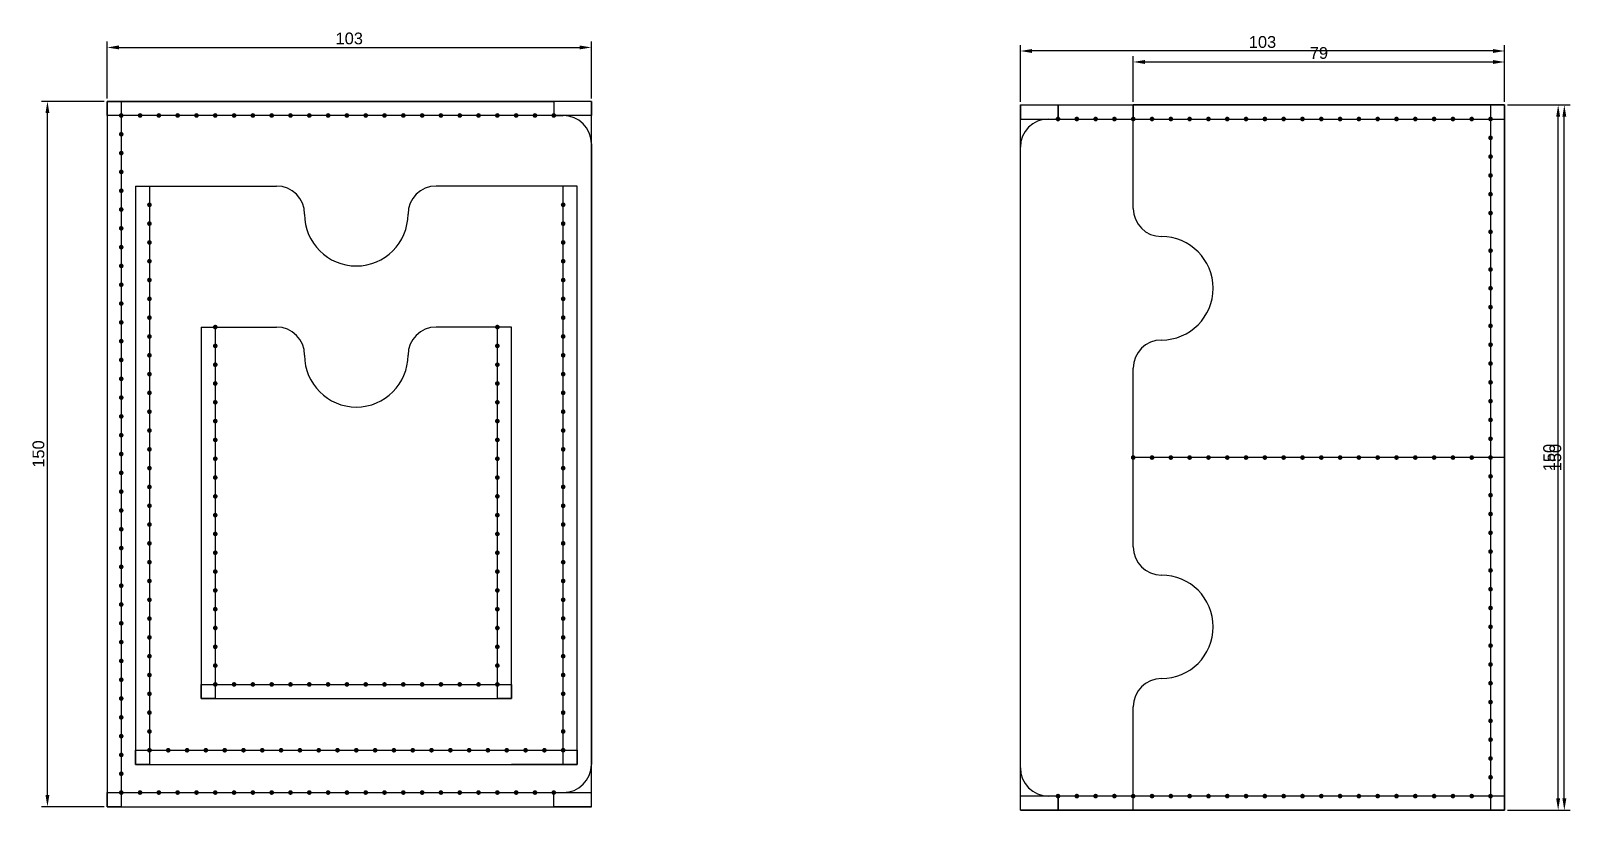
# Model space of a CAD drawing. Header units: millimetres. Extents: x 1335 to 6986, y 304 to 1543.
# Drawn here: x 1366.5 to 1693.9, y 531.6 to 697.3 of the extents above; entities that cross this region are included whole.
import ezdxf

# ---------------------------------------------------------------- set-up
doc = ezdxf.new("R2010")
doc.units = ezdxf.units.MM
doc.styles.get("Standard").update_dxf_attribs({"font": 'arial.ttf'})
doc.dimstyles.new('ISO-25', dxfattribs={"dimtxt": 2.5, "dimasz": 2.5, "dimexe": 1.25, "dimexo": 0.625, "dimtad": 1, "dimtxsty": 'Standard', "dimcen": 2.5, "dimadec": 0, "dimazin": 0, "dimtfac": 1, "dimtmove": 0, "dimatfit": 3, "dimfxl": 1, "dimarcsym": 0})

msp = doc.modelspace()

# ---------------------------------------------------------------- blocks, each defined once
blk = doc.blocks.new('*D36')
at = {"color": 0, "lineweight": -2, "transparency": 16777216}
for p, q in [((1382.12, 682.3), (1368.79, 682.3)), ((1370.04, 534.8), (1370.04, 679.8)), ((1382.12, 532.3), (1368.79, 532.3))]:
    blk.add_line(p, q, dxfattribs=at)
at = {"color": 0, "transparency": 16777216}
for points in [[(1369.63, 679.8), (1370.46, 679.8), (1370.04, 682.3)], [(1369.63, 534.8), (1370.46, 534.8), (1370.04, 532.3)]]:
    blk.add_solid(points, dxfattribs=at)
at = {"layer": 'Defpoints', "color": 0, "transparency": 16777216}
for p in [(1370.04, 682.3), (1382.74, 682.3), (1382.74, 532.3)]:
    blk.add_point(p, dxfattribs=at)
at = {"color": 0, "transparency": 16777216, "insert": (1368.14, 607.3), "char_height": 2.5, "attachment_point": 5, "rotation": 90}
blk.add_mtext('150', dxfattribs=at)
blk = doc.blocks.new('*D37')
at = {"color": 0, "lineweight": -2, "transparency": 16777216}
for p, q in [((1382.74, 682.93), (1382.74, 695.02)), ((1485.74, 682.93), (1485.74, 695.02)), ((1385.24, 693.77), (1483.24, 693.77))]:
    blk.add_line(p, q, dxfattribs=at)
at = {"color": 0, "transparency": 16777216}
for points in [[(1385.24, 694.19), (1385.24, 693.36), (1382.74, 693.77)], [(1483.24, 694.19), (1483.24, 693.36), (1485.74, 693.77)]]:
    blk.add_solid(points, dxfattribs=at)
at = {"layer": 'Defpoints', "color": 0, "transparency": 16777216}
for p in [(1485.74, 693.77), (1382.74, 682.3), (1485.74, 682.3)]:
    blk.add_point(p, dxfattribs=at)
at = {"color": 0, "transparency": 16777216, "insert": (1434.24, 695.67), "char_height": 2.5, "attachment_point": 5}
blk.add_mtext('103', dxfattribs=at)
blk = doc.blocks.new('*D38')
at = {"color": 0, "lineweight": -2, "transparency": 16777216}
for p, q in [((1680.62, 681.55), (1693.94, 681.55)), ((1692.69, 534.05), (1692.69, 679.05)), ((1680.62, 531.55), (1693.94, 531.55))]:
    blk.add_line(p, q, dxfattribs=at)
at = {"color": 0, "transparency": 16777216}
for points in [[(1692.28, 679.05), (1693.11, 679.05), (1692.69, 681.55)], [(1692.28, 534.05), (1693.11, 534.05), (1692.69, 531.55)]]:
    blk.add_solid(points, dxfattribs=at)
at = {"layer": 'Defpoints', "color": 0, "transparency": 16777216}
for p in [(1679.99, 681.55), (1692.69, 681.55), (1679.99, 531.55)]:
    blk.add_point(p, dxfattribs=at)
at = {"color": 0, "transparency": 16777216, "insert": (1690.79, 606.55), "char_height": 2.5, "attachment_point": 5, "rotation": 90}
blk.add_mtext('150', dxfattribs=at)
blk = doc.blocks.new('*D39')
at = {"color": 0, "lineweight": -2, "transparency": 16777216}
for p, q in [((1576.99, 682.18), (1576.99, 694.27)), ((1679.99, 682.18), (1679.99, 694.27)), ((1677.49, 693.02), (1579.49, 693.02))]:
    blk.add_line(p, q, dxfattribs=at)
at = {"color": 0, "transparency": 16777216}
for points in [[(1579.49, 693.44), (1579.49, 692.6), (1576.99, 693.02)], [(1677.49, 693.44), (1677.49, 692.6), (1679.99, 693.02)]]:
    blk.add_solid(points, dxfattribs=at)
at = {"layer": 'Defpoints', "color": 0, "transparency": 16777216}
for p in [(1576.99, 693.02), (1576.99, 681.55), (1679.99, 681.55)]:
    blk.add_point(p, dxfattribs=at)
at = {"color": 0, "transparency": 16777216, "insert": (1628.49, 694.92), "char_height": 2.5, "attachment_point": 5}
blk.add_mtext('103', dxfattribs=at)
blk = doc.blocks.new('*D34')
at = {"color": 0, "lineweight": -2, "transparency": 16777216}
for p, q in [((1600.99, 682.18), (1600.99, 691.93)), ((1679.99, 682.18), (1679.99, 691.93)), ((1603.49, 690.68), (1677.49, 690.68))]:
    blk.add_line(p, q, dxfattribs=at)
at = {"color": 0, "transparency": 16777216}
for points in [[(1603.49, 691.1), (1603.49, 690.26), (1600.99, 690.68)], [(1677.49, 691.1), (1677.49, 690.26), (1679.99, 690.68)]]:
    blk.add_solid(points, dxfattribs=at)
at = {"layer": 'Defpoints', "color": 0, "transparency": 16777216}
for p in [(1679.99, 690.68), (1600.99, 681.55), (1679.99, 681.55)]:
    blk.add_point(p, dxfattribs=at)
at = {"color": 0, "transparency": 16777216, "insert": (1640.49, 692.58), "char_height": 2.5, "attachment_point": 5}
blk.add_mtext('79', dxfattribs=at)
blk = doc.blocks.new('*D35')
at = {"color": 0, "lineweight": -2, "transparency": 16777216}
for p, q in [((1680.62, 681.55), (1692.63, 681.55)), ((1691.38, 534.05), (1691.38, 679.05)), ((1680.62, 531.55), (1692.63, 531.55))]:
    blk.add_line(p, q, dxfattribs=at)
at = {"color": 0, "transparency": 16777216}
for points in [[(1690.96, 679.05), (1691.79, 679.05), (1691.38, 681.55)], [(1690.96, 534.05), (1691.79, 534.05), (1691.38, 531.55)]]:
    blk.add_solid(points, dxfattribs=at)
at = {"layer": 'Defpoints', "color": 0, "transparency": 16777216}
for p in [(1679.99, 681.55), (1691.38, 681.55), (1679.99, 531.55)]:
    blk.add_point(p, dxfattribs=at)
at = {"color": 0, "transparency": 16777216, "insert": (1689.47, 606.55), "char_height": 2.5, "attachment_point": 5, "rotation": 90}
blk.add_mtext('150', dxfattribs=at)

# ---------------------------------------------------------------- dimensions: what is measured, and where the dimension line sits
at = {"color": 3}
for base, p1, p2, picture, middle in [((1485.741, 693.772), (1382.741, 682.303), (1485.741, 682.303), '*D37', (1434.241, 695.674)), ((1679.994, 690.68), (1600.994, 681.552), (1679.994, 681.552), '*D34', (1640.494, 692.582))]:
    dim = msp.add_linear_dim(base=base, p1=p1, p2=p2, dimstyle='ISO-25', dxfattribs=at)
    dim.commit()
    dim.dimension.update_dxf_attribs({"geometry": picture, "text_midpoint": middle})
for base, p1, p2, angle, picture, middle in [((1576.994, 693.02), (1679.994, 681.552), (1576.994, 681.552), 180, '*D39', (1628.494, 694.923)), ((1370.043, 682.303), (1382.741, 532.303), (1382.741, 682.303), 90, '*D36', (1368.141, 607.303)), ((1692.692, 681.552), (1679.994, 531.552), (1679.994, 681.552), 90, '*D38', (1690.79, 606.552)), ((1691.375, 681.552), (1679.994, 531.552), (1679.994, 681.552), 90, '*D35', (1689.474, 606.552))]:
    dim = msp.add_linear_dim(base=base, p1=p1, p2=p2, angle=angle, dimstyle='ISO-25', dxfattribs=at)
    dim.commit()
    dim.dimension.update_dxf_attribs({"geometry": picture, "text_midpoint": middle})

# ---------------------------------------------------------------- hatches: boundary and pattern name
h = msp.add_hatch(color=256)
h.dxf.hatch_style = 1
h.paths.add_polyline_path([(1386.241, 679.303, 1), (1385.241, 679.303, 1)])
h = msp.add_hatch(color=256)
h.dxf.hatch_style = 1
h.paths.add_polyline_path([(1390.241, 679.303, 1), (1389.241, 679.303, 1)])
h = msp.add_hatch(color=256)
h.dxf.hatch_style = 1
h.paths.add_polyline_path([(1394.241, 679.303, 1), (1393.241, 679.303, 1)])
h = msp.add_hatch(color=256)
h.dxf.hatch_style = 1
h.paths.add_polyline_path([(1398.241, 679.303, 1), (1397.241, 679.303, 1)])
h = msp.add_hatch(color=256)
h.dxf.hatch_style = 1
h.paths.add_polyline_path([(1402.241, 679.303, 1), (1401.241, 679.303, 1)])
h = msp.add_hatch(color=256)
h.dxf.hatch_style = 1
h.paths.add_polyline_path([(1406.241, 679.303, 1), (1405.241, 679.303, 1)])
h = msp.add_hatch(color=256)
h.dxf.hatch_style = 1
h.paths.add_polyline_path([(1410.241, 679.303, 1), (1409.241, 679.303, 1)])
h = msp.add_hatch(color=256)
h.dxf.hatch_style = 1
h.paths.add_polyline_path([(1414.241, 679.303, 1), (1413.241, 679.303, 1)])
h = msp.add_hatch(color=256)
h.dxf.hatch_style = 1
h.paths.add_polyline_path([(1418.241, 679.303, 1), (1417.241, 679.303, 1)])
h = msp.add_hatch(color=256)
h.dxf.hatch_style = 1
h.paths.add_polyline_path([(1422.241, 679.303, 1), (1421.241, 679.303, 1)])
h = msp.add_hatch(color=256)
h.dxf.hatch_style = 1
h.paths.add_polyline_path([(1426.241, 679.303, 1), (1425.241, 679.303, 1)])
h = msp.add_hatch(color=256)
h.dxf.hatch_style = 1
h.paths.add_polyline_path([(1430.241, 679.303, 1), (1429.241, 679.303, 1)])
h = msp.add_hatch(color=256)
h.dxf.hatch_style = 1
h.paths.add_polyline_path([(1434.241, 679.303, 1), (1433.241, 679.303, 1)])
h = msp.add_hatch(color=256)
h.dxf.hatch_style = 1
h.paths.add_polyline_path([(1438.241, 679.303, 1), (1437.241, 679.303, 1)])
h = msp.add_hatch(color=256)
h.dxf.hatch_style = 1
h.paths.add_polyline_path([(1442.241, 679.303, 1), (1441.241, 679.303, 1)])
h = msp.add_hatch(color=256)
h.dxf.hatch_style = 1
h.paths.add_polyline_path([(1446.241, 679.303, 1), (1445.241, 679.303, 1)])
h = msp.add_hatch(color=256)
h.dxf.hatch_style = 1
h.paths.add_polyline_path([(1450.241, 679.303, 1), (1449.241, 679.303, 1)])
h = msp.add_hatch(color=256)
h.dxf.hatch_style = 1
h.paths.add_polyline_path([(1454.241, 679.303, 1), (1453.241, 679.303, 1)])
h = msp.add_hatch(color=256)
h.dxf.hatch_style = 1
h.paths.add_polyline_path([(1458.241, 679.303, 1), (1457.241, 679.303, 1)])
h = msp.add_hatch(color=256)
h.dxf.hatch_style = 1
h.paths.add_polyline_path([(1462.241, 679.303, 1), (1461.241, 679.303, 1)])
h = msp.add_hatch(color=256)
h.dxf.hatch_style = 1
h.paths.add_polyline_path([(1466.241, 679.303, 1), (1465.241, 679.303, 1)])
h = msp.add_hatch(color=256)
h.dxf.hatch_style = 1
h.paths.add_polyline_path([(1470.241, 679.303, 1), (1469.241, 679.303, 1)])
h = msp.add_hatch(color=256)
h.dxf.hatch_style = 1
h.paths.add_polyline_path([(1474.241, 679.303, 1), (1473.241, 679.303, 1)])
h = msp.add_hatch(color=256)
h.dxf.hatch_style = 1
h.paths.add_polyline_path([(1478.241, 679.303, 1), (1477.241, 679.303, 1)])
h = msp.add_hatch(color=256)
h.dxf.hatch_style = 1
h.paths.add_polyline_path([(1584.494, 678.552, -1), (1585.494, 678.552, -1)])
h = msp.add_hatch(color=256)
h.dxf.hatch_style = 1
h.paths.add_polyline_path([(1588.494, 678.552, -1), (1589.494, 678.552, -1)])
h = msp.add_hatch(color=256)
h.dxf.hatch_style = 1
h.paths.add_polyline_path([(1592.494, 678.552, -1), (1593.494, 678.552, -1)])
h = msp.add_hatch(color=256)
h.dxf.hatch_style = 1
h.paths.add_polyline_path([(1596.494, 678.552, -1), (1597.494, 678.552, -1)])
h = msp.add_hatch(color=256)
h.dxf.hatch_style = 1
h.paths.add_polyline_path([(1600.494, 678.552, -1), (1601.494, 678.552, -1)])
h = msp.add_hatch(color=256)
h.dxf.hatch_style = 1
h.paths.add_polyline_path([(1601.494, 678.552, 1), (1600.494, 678.552, 1)])
h = msp.add_hatch(color=256)
h.dxf.hatch_style = 1
h.paths.add_polyline_path([(1604.494, 678.552, -1), (1605.494, 678.552, -1)])
h = msp.add_hatch(color=256)
h.dxf.hatch_style = 1
h.paths.add_polyline_path([(1605.494, 678.552, 1), (1604.494, 678.552, 1)])
h = msp.add_hatch(color=256)
h.dxf.hatch_style = 1
h.paths.add_polyline_path([(1608.494, 678.552, -1), (1609.494, 678.552, -1)])
h = msp.add_hatch(color=256)
h.dxf.hatch_style = 1
h.paths.add_polyline_path([(1609.494, 678.552, 1), (1608.494, 678.552, 1)])
h = msp.add_hatch(color=256)
h.dxf.hatch_style = 1
h.paths.add_polyline_path([(1612.494, 678.552, -1), (1613.494, 678.552, -1)])
h = msp.add_hatch(color=256)
h.dxf.hatch_style = 1
h.paths.add_polyline_path([(1613.494, 678.552, 1), (1612.494, 678.552, 1)])
h = msp.add_hatch(color=256)
h.dxf.hatch_style = 1
h.paths.add_polyline_path([(1616.494, 678.552, -1), (1617.494, 678.552, -1)])
h = msp.add_hatch(color=256)
h.dxf.hatch_style = 1
h.paths.add_polyline_path([(1617.494, 678.552, 1), (1616.494, 678.552, 1)])
h = msp.add_hatch(color=256)
h.dxf.hatch_style = 1
h.paths.add_polyline_path([(1620.494, 678.552, -1), (1621.494, 678.552, -1)])
h = msp.add_hatch(color=256)
h.dxf.hatch_style = 1
h.paths.add_polyline_path([(1621.494, 678.552, 1), (1620.494, 678.552, 1)])
h = msp.add_hatch(color=256)
h.dxf.hatch_style = 1
h.paths.add_polyline_path([(1624.494, 678.552, -1), (1625.494, 678.552, -1)])
h = msp.add_hatch(color=256)
h.dxf.hatch_style = 1
h.paths.add_polyline_path([(1625.494, 678.552, 1), (1624.494, 678.552, 1)])
h = msp.add_hatch(color=256)
h.dxf.hatch_style = 1
h.paths.add_polyline_path([(1628.494, 678.552, -1), (1629.494, 678.552, -1)])
h = msp.add_hatch(color=256)
h.dxf.hatch_style = 1
h.paths.add_polyline_path([(1629.494, 678.552, 1), (1628.494, 678.552, 1)])
h = msp.add_hatch(color=256)
h.dxf.hatch_style = 1
h.paths.add_polyline_path([(1632.494, 678.552, -1), (1633.494, 678.552, -1)])
h = msp.add_hatch(color=256)
h.dxf.hatch_style = 1
h.paths.add_polyline_path([(1633.494, 678.552, 1), (1632.494, 678.552, 1)])
h = msp.add_hatch(color=256)
h.dxf.hatch_style = 1
h.paths.add_polyline_path([(1636.494, 678.552, -1), (1637.494, 678.552, -1)])
h = msp.add_hatch(color=256)
h.dxf.hatch_style = 1
h.paths.add_polyline_path([(1637.494, 678.552, 1), (1636.494, 678.552, 1)])
h = msp.add_hatch(color=256)
h.dxf.hatch_style = 1
h.paths.add_polyline_path([(1640.494, 678.552, -1), (1641.494, 678.552, -1)])
h = msp.add_hatch(color=256)
h.dxf.hatch_style = 1
h.paths.add_polyline_path([(1641.494, 678.552, 1), (1640.494, 678.552, 1)])
h = msp.add_hatch(color=256)
h.dxf.hatch_style = 1
h.paths.add_polyline_path([(1644.494, 678.552, -1), (1645.494, 678.552, -1)])
h = msp.add_hatch(color=256)
h.dxf.hatch_style = 1
h.paths.add_polyline_path([(1645.494, 678.552, 1), (1644.494, 678.552, 1)])
h = msp.add_hatch(color=256)
h.dxf.hatch_style = 1
h.paths.add_polyline_path([(1648.494, 678.552, -1), (1649.494, 678.552, -1)])
h = msp.add_hatch(color=256)
h.dxf.hatch_style = 1
h.paths.add_polyline_path([(1649.494, 678.552, 1), (1648.494, 678.552, 1)])
h = msp.add_hatch(color=256)
h.dxf.hatch_style = 1
h.paths.add_polyline_path([(1652.494, 678.552, -1), (1653.494, 678.552, -1)])
h = msp.add_hatch(color=256)
h.dxf.hatch_style = 1
h.paths.add_polyline_path([(1653.494, 678.552, 1), (1652.494, 678.552, 1)])
h = msp.add_hatch(color=256)
h.dxf.hatch_style = 1
h.paths.add_polyline_path([(1656.494, 678.552, -1), (1657.494, 678.552, -1)])
h = msp.add_hatch(color=256)
h.dxf.hatch_style = 1
h.paths.add_polyline_path([(1657.494, 678.552, 1), (1656.494, 678.552, 1)])
h = msp.add_hatch(color=256)
h.dxf.hatch_style = 1
h.paths.add_polyline_path([(1660.494, 678.552, -1), (1661.494, 678.552, -1)])
h = msp.add_hatch(color=256)
h.dxf.hatch_style = 1
h.paths.add_polyline_path([(1661.494, 678.552, 1), (1660.494, 678.552, 1)])
h = msp.add_hatch(color=256)
h.dxf.hatch_style = 1
h.paths.add_polyline_path([(1664.494, 678.552, -1), (1665.494, 678.552, -1)])
h = msp.add_hatch(color=256)
h.dxf.hatch_style = 1
h.paths.add_polyline_path([(1665.494, 678.552, 1), (1664.494, 678.552, 1)])
h = msp.add_hatch(color=256)
h.dxf.hatch_style = 1
h.paths.add_polyline_path([(1668.494, 678.552, -1), (1669.494, 678.552, -1)])
h = msp.add_hatch(color=256)
h.dxf.hatch_style = 1
h.paths.add_polyline_path([(1669.494, 678.552, 1), (1668.494, 678.552, 1)])
h = msp.add_hatch(color=256)
h.dxf.hatch_style = 1
h.paths.add_polyline_path([(1672.494, 678.552, -1), (1673.494, 678.552, -1)])
h = msp.add_hatch(color=256)
h.dxf.hatch_style = 1
h.paths.add_polyline_path([(1673.494, 678.552, 1), (1672.494, 678.552, 1)])
h = msp.add_hatch(color=256)
h.dxf.hatch_style = 1
h.paths.add_polyline_path([(1676.494, 678.552, -1), (1677.494, 678.552, -1)])
h = msp.add_hatch(color=256)
h.dxf.hatch_style = 1
h.paths.add_polyline_path([(1677.494, 678.552, 1), (1676.494, 678.552, 1)])
h = msp.add_hatch(color=256)
h.dxf.hatch_style = 1
h.paths.add_polyline_path([(1386.241, 675.303, 1), (1385.241, 675.303, 1)])
h = msp.add_hatch(color=256)
h.dxf.hatch_style = 1
h.paths.add_polyline_path([(1676.494, 674.552, -1), (1677.494, 674.552, -1)])
h = msp.add_hatch(color=256)
h.dxf.hatch_style = 1
h.paths.add_polyline_path([(1677.494, 674.552, 1), (1676.494, 674.552, 1)])
h = msp.add_hatch(color=256)
h.dxf.hatch_style = 1
h.paths.add_polyline_path([(1386.241, 671.303, 1), (1385.241, 671.303, 1)])
h = msp.add_hatch(color=256)
h.dxf.hatch_style = 1
h.paths.add_polyline_path([(1676.494, 670.552, -1), (1677.494, 670.552, -1)])
h = msp.add_hatch(color=256)
h.dxf.hatch_style = 1
h.paths.add_polyline_path([(1677.494, 670.552, 1), (1676.494, 670.552, 1)])
h = msp.add_hatch(color=256)
h.dxf.hatch_style = 1
h.paths.add_polyline_path([(1386.241, 667.303, 1), (1385.241, 667.303, 1)])
h = msp.add_hatch(color=256)
h.dxf.hatch_style = 1
h.paths.add_polyline_path([(1676.494, 666.552, -1), (1677.494, 666.552, -1)])
h = msp.add_hatch(color=256)
h.dxf.hatch_style = 1
h.paths.add_polyline_path([(1677.494, 666.552, 1), (1676.494, 666.552, 1)])
h = msp.add_hatch(color=256)
h.dxf.hatch_style = 1
h.paths.add_polyline_path([(1386.241, 663.303, 1), (1385.241, 663.303, 1)])
h = msp.add_hatch(color=256)
h.dxf.hatch_style = 1
h.paths.add_polyline_path([(1676.494, 662.552, -1), (1677.494, 662.552, -1)])
h = msp.add_hatch(color=256)
h.dxf.hatch_style = 1
h.paths.add_polyline_path([(1677.494, 662.552, 1), (1676.494, 662.552, 1)])
h = msp.add_hatch(color=256)
h.dxf.hatch_style = 1
h.paths.add_polyline_path([(1386.241, 659.303, 1), (1385.241, 659.303, 1)])
h = msp.add_hatch(color=256)
h.dxf.hatch_style = 1
h.paths.add_polyline_path([(1392.241, 660.303, 1), (1391.241, 660.303, 1)])
h = msp.add_hatch(color=256)
h.dxf.hatch_style = 1
h.paths.add_polyline_path([(1480.241, 660.303, 1), (1479.241, 660.303, 1)])
h = msp.add_hatch(color=256)
h.dxf.hatch_style = 1
h.paths.add_polyline_path([(1676.494, 658.552, -1), (1677.494, 658.552, -1)])
h = msp.add_hatch(color=256)
h.dxf.hatch_style = 1
h.paths.add_polyline_path([(1677.494, 658.552, 1), (1676.494, 658.552, 1)])
h = msp.add_hatch(color=256)
h.dxf.hatch_style = 1
h.paths.add_polyline_path([(1386.241, 655.303, 1), (1385.241, 655.303, 1)])
h = msp.add_hatch(color=256)
h.dxf.hatch_style = 1
h.paths.add_polyline_path([(1392.241, 656.303, 1), (1391.241, 656.303, 1)])
h = msp.add_hatch(color=256)
h.dxf.hatch_style = 1
h.paths.add_polyline_path([(1480.241, 656.303, 1), (1479.241, 656.303, 1)])
h = msp.add_hatch(color=256)
h.dxf.hatch_style = 1
h.paths.add_polyline_path([(1676.494, 654.552, -1), (1677.494, 654.552, -1)])
h = msp.add_hatch(color=256)
h.dxf.hatch_style = 1
h.paths.add_polyline_path([(1677.494, 654.552, 1), (1676.494, 654.552, 1)])
h = msp.add_hatch(color=256)
h.dxf.hatch_style = 1
h.paths.add_polyline_path([(1386.241, 651.303, 1), (1385.241, 651.303, 1)])
h = msp.add_hatch(color=256)
h.dxf.hatch_style = 1
h.paths.add_polyline_path([(1392.241, 652.303, 1), (1391.241, 652.303, 1)])
h = msp.add_hatch(color=256)
h.dxf.hatch_style = 1
h.paths.add_polyline_path([(1480.241, 652.303, 1), (1479.241, 652.303, 1)])
h = msp.add_hatch(color=256)
h.dxf.hatch_style = 1
h.paths.add_polyline_path([(1392.241, 648.303, 1), (1391.241, 648.303, 1)])
h = msp.add_hatch(color=256)
h.dxf.hatch_style = 1
h.paths.add_polyline_path([(1480.241, 648.303, 1), (1479.241, 648.303, 1)])
h = msp.add_hatch(color=256)
h.dxf.hatch_style = 1
h.paths.add_polyline_path([(1676.494, 650.552, -1), (1677.494, 650.552, -1)])
h = msp.add_hatch(color=256)
h.dxf.hatch_style = 1
h.paths.add_polyline_path([(1677.494, 650.552, 1), (1676.494, 650.552, 1)])
h = msp.add_hatch(color=256)
h.dxf.hatch_style = 1
h.paths.add_polyline_path([(1386.241, 647.303, 1), (1385.241, 647.303, 1)])
h = msp.add_hatch(color=256)
h.dxf.hatch_style = 1
h.paths.add_polyline_path([(1676.494, 646.552, -1), (1677.494, 646.552, -1)])
h = msp.add_hatch(color=256)
h.dxf.hatch_style = 1
h.paths.add_polyline_path([(1677.494, 646.552, 1), (1676.494, 646.552, 1)])
h = msp.add_hatch(color=256)
h.dxf.hatch_style = 1
h.paths.add_polyline_path([(1386.241, 643.303, 1), (1385.241, 643.303, 1)])
h = msp.add_hatch(color=256)
h.dxf.hatch_style = 1
h.paths.add_polyline_path([(1392.241, 644.303, 1), (1391.241, 644.303, 1)])
h = msp.add_hatch(color=256)
h.dxf.hatch_style = 1
h.paths.add_polyline_path([(1480.241, 644.303, 1), (1479.241, 644.303, 1)])
h = msp.add_hatch(color=256)
h.dxf.hatch_style = 1
h.paths.add_polyline_path([(1676.494, 642.552, -1), (1677.494, 642.552, -1)])
h = msp.add_hatch(color=256)
h.dxf.hatch_style = 1
h.paths.add_polyline_path([(1677.494, 642.552, 1), (1676.494, 642.552, 1)])
h = msp.add_hatch(color=256)
h.dxf.hatch_style = 1
h.paths.add_polyline_path([(1386.241, 639.303, 1), (1385.241, 639.303, 1)])
h = msp.add_hatch(color=256)
h.dxf.hatch_style = 1
h.paths.add_polyline_path([(1392.241, 640.303, 1), (1391.241, 640.303, 1)])
h = msp.add_hatch(color=256)
h.dxf.hatch_style = 1
h.paths.add_polyline_path([(1480.241, 640.303, 1), (1479.241, 640.303, 1)])
h = msp.add_hatch(color=256)
h.dxf.hatch_style = 1
h.paths.add_polyline_path([(1676.494, 638.552, -1), (1677.494, 638.552, -1)])
h = msp.add_hatch(color=256)
h.dxf.hatch_style = 1
h.paths.add_polyline_path([(1677.494, 638.552, 1), (1676.494, 638.552, 1)])
h = msp.add_hatch(color=256)
h.dxf.hatch_style = 1
h.paths.add_polyline_path([(1386.241, 635.303, 1), (1385.241, 635.303, 1)])
h = msp.add_hatch(color=256)
h.dxf.hatch_style = 1
h.paths.add_polyline_path([(1392.241, 636.303, 1), (1391.241, 636.303, 1)])
h = msp.add_hatch(color=256)
h.dxf.hatch_style = 1
h.paths.add_polyline_path([(1480.241, 636.303, 1), (1479.241, 636.303, 1)])
h = msp.add_hatch(color=256)
h.dxf.hatch_style = 1
h.paths.add_polyline_path([(1392.241, 632.303, 1), (1391.241, 632.303, 1)])
h = msp.add_hatch(color=256)
h.dxf.hatch_style = 1
h.paths.add_polyline_path([(1406.241, 634.303, 1), (1405.241, 634.303, 1)])
h = msp.add_hatch(color=256)
h.dxf.hatch_style = 1
h.paths.add_polyline_path([(1466.241, 634.303, 1), (1465.241, 634.303, 1)])
h = msp.add_hatch(color=256)
h.dxf.hatch_style = 1
h.paths.add_polyline_path([(1480.241, 632.303, 1), (1479.241, 632.303, 1)])
h = msp.add_hatch(color=256)
h.dxf.hatch_style = 1
h.paths.add_polyline_path([(1676.494, 634.552, -1), (1677.494, 634.552, -1)])
h = msp.add_hatch(color=256)
h.dxf.hatch_style = 1
h.paths.add_polyline_path([(1677.494, 634.552, 1), (1676.494, 634.552, 1)])
h = msp.add_hatch(color=256)
h.dxf.hatch_style = 1
h.paths.add_polyline_path([(1386.241, 631.303, 1), (1385.241, 631.303, 1)])
h = msp.add_hatch(color=256)
h.dxf.hatch_style = 1
h.paths.add_polyline_path([(1392.241, 628.303, 1), (1391.241, 628.303, 1)])
h = msp.add_hatch(color=256)
h.dxf.hatch_style = 1
h.paths.add_polyline_path([(1406.241, 630.303, 1), (1405.241, 630.303, 1)])
h = msp.add_hatch(color=256)
h.dxf.hatch_style = 1
h.paths.add_polyline_path([(1466.241, 630.303, 1), (1465.241, 630.303, 1)])
h = msp.add_hatch(color=256)
h.dxf.hatch_style = 1
h.paths.add_polyline_path([(1480.241, 628.303, 1), (1479.241, 628.303, 1)])
h = msp.add_hatch(color=256)
h.dxf.hatch_style = 1
h.paths.add_polyline_path([(1676.494, 630.552, -1), (1677.494, 630.552, -1)])
h = msp.add_hatch(color=256)
h.dxf.hatch_style = 1
h.paths.add_polyline_path([(1677.494, 630.552, 1), (1676.494, 630.552, 1)])
h = msp.add_hatch(color=256)
h.dxf.hatch_style = 1
h.paths.add_polyline_path([(1386.241, 627.303, 1), (1385.241, 627.303, 1)])
h = msp.add_hatch(color=256)
h.dxf.hatch_style = 1
h.paths.add_polyline_path([(1406.241, 626.303, 1), (1405.241, 626.303, 1)])
h = msp.add_hatch(color=256)
h.dxf.hatch_style = 1
h.paths.add_polyline_path([(1466.241, 626.303, 1), (1465.241, 626.303, 1)])
h = msp.add_hatch(color=256)
h.dxf.hatch_style = 1
h.paths.add_polyline_path([(1676.494, 626.552, -1), (1677.494, 626.552, -1)])
h = msp.add_hatch(color=256)
h.dxf.hatch_style = 1
h.paths.add_polyline_path([(1677.494, 626.552, 1), (1676.494, 626.552, 1)])
h = msp.add_hatch(color=256)
h.dxf.hatch_style = 1
h.paths.add_polyline_path([(1386.241, 623.303, 1), (1385.241, 623.303, 1)])
h = msp.add_hatch(color=256)
h.dxf.hatch_style = 1
h.paths.add_polyline_path([(1392.241, 624.303, 1), (1391.241, 624.303, 1)])
h = msp.add_hatch(color=256)
h.dxf.hatch_style = 1
h.paths.add_polyline_path([(1406.241, 622.303, 1), (1405.241, 622.303, 1)])
h = msp.add_hatch(color=256)
h.dxf.hatch_style = 1
h.paths.add_polyline_path([(1466.241, 622.303, 1), (1465.241, 622.303, 1)])
h = msp.add_hatch(color=256)
h.dxf.hatch_style = 1
h.paths.add_polyline_path([(1480.241, 624.303, 1), (1479.241, 624.303, 1)])
h = msp.add_hatch(color=256)
h.dxf.hatch_style = 1
h.paths.add_polyline_path([(1676.494, 622.552, -1), (1677.494, 622.552, -1)])
h = msp.add_hatch(color=256)
h.dxf.hatch_style = 1
h.paths.add_polyline_path([(1677.494, 622.552, 1), (1676.494, 622.552, 1)])
h = msp.add_hatch(color=256)
h.dxf.hatch_style = 1
h.paths.add_polyline_path([(1386.241, 619.303, 1), (1385.241, 619.303, 1)])
h = msp.add_hatch(color=256)
h.dxf.hatch_style = 1
h.paths.add_polyline_path([(1392.241, 620.303, 1), (1391.241, 620.303, 1)])
h = msp.add_hatch(color=256)
h.dxf.hatch_style = 1
h.paths.add_polyline_path([(1480.241, 620.303, 1), (1479.241, 620.303, 1)])
h = msp.add_hatch(color=256)
h.dxf.hatch_style = 1
h.paths.add_polyline_path([(1676.494, 618.552, -1), (1677.494, 618.552, -1)])
h = msp.add_hatch(color=256)
h.dxf.hatch_style = 1
h.paths.add_polyline_path([(1677.494, 618.552, 1), (1676.494, 618.552, 1)])
h = msp.add_hatch(color=256)
h.dxf.hatch_style = 1
h.paths.add_polyline_path([(1386.241, 615.303, 1), (1385.241, 615.303, 1)])
h = msp.add_hatch(color=256)
h.dxf.hatch_style = 1
h.paths.add_polyline_path([(1392.241, 616.303, 1), (1391.241, 616.303, 1)])
h = msp.add_hatch(color=256)
h.dxf.hatch_style = 1
h.paths.add_polyline_path([(1406.241, 618.303, 1), (1405.241, 618.303, 1)])
h = msp.add_hatch(color=256)
h.dxf.hatch_style = 1
h.paths.add_polyline_path([(1466.241, 618.303, 1), (1465.241, 618.303, 1)])
h = msp.add_hatch(color=256)
h.dxf.hatch_style = 1
h.paths.add_polyline_path([(1480.241, 616.303, 1), (1479.241, 616.303, 1)])
h = msp.add_hatch(color=256)
h.dxf.hatch_style = 1
h.paths.add_polyline_path([(1392.241, 612.303, 1), (1391.241, 612.303, 1)])
h = msp.add_hatch(color=256)
h.dxf.hatch_style = 1
h.paths.add_polyline_path([(1406.241, 614.303, 1), (1405.241, 614.303, 1)])
h = msp.add_hatch(color=256)
h.dxf.hatch_style = 1
h.paths.add_polyline_path([(1466.241, 614.303, 1), (1465.241, 614.303, 1)])
h = msp.add_hatch(color=256)
h.dxf.hatch_style = 1
h.paths.add_polyline_path([(1480.241, 612.303, 1), (1479.241, 612.303, 1)])
h = msp.add_hatch(color=256)
h.dxf.hatch_style = 1
h.paths.add_polyline_path([(1676.494, 614.552, -1), (1677.494, 614.552, -1)])
h = msp.add_hatch(color=256)
h.dxf.hatch_style = 1
h.paths.add_polyline_path([(1677.494, 614.552, 1), (1676.494, 614.552, 1)])
h = msp.add_hatch(color=256)
h.dxf.hatch_style = 1
h.paths.add_polyline_path([(1386.241, 611.303, 1), (1385.241, 611.303, 1)])
h = msp.add_hatch(color=256)
h.dxf.hatch_style = 1
h.paths.add_polyline_path([(1406.241, 610.303, 1), (1405.241, 610.303, 1)])
h = msp.add_hatch(color=256)
h.dxf.hatch_style = 1
h.paths.add_polyline_path([(1466.241, 610.303, 1), (1465.241, 610.303, 1)])
h = msp.add_hatch(color=256)
h.dxf.hatch_style = 1
h.paths.add_polyline_path([(1676.494, 610.552, -1), (1677.494, 610.552, -1)])
h = msp.add_hatch(color=256)
h.dxf.hatch_style = 1
h.paths.add_polyline_path([(1677.494, 610.552, 1), (1676.494, 610.552, 1)])
h = msp.add_hatch(color=256)
h.dxf.hatch_style = 1
h.paths.add_polyline_path([(1386.241, 607.303, 1), (1385.241, 607.303, 1)])
h = msp.add_hatch(color=256)
h.dxf.hatch_style = 1
h.paths.add_polyline_path([(1392.241, 608.303, 1), (1391.241, 608.303, 1)])
h = msp.add_hatch(color=256)
h.dxf.hatch_style = 1
h.paths.add_polyline_path([(1406.241, 606.303, 1), (1405.241, 606.303, 1)])
h = msp.add_hatch(color=256)
h.dxf.hatch_style = 1
h.paths.add_polyline_path([(1466.241, 606.303, 1), (1465.241, 606.303, 1)])
h = msp.add_hatch(color=256)
h.dxf.hatch_style = 1
h.paths.add_polyline_path([(1480.241, 608.303, 1), (1479.241, 608.303, 1)])
h = msp.add_hatch(color=256)
h.dxf.hatch_style = 1
h.paths.add_polyline_path([(1601.494, 606.552, 1), (1600.494, 606.552, 1)])
h = msp.add_hatch(color=256)
h.dxf.hatch_style = 1
h.paths.add_polyline_path([(1605.494, 606.552, 1), (1604.494, 606.552, 1)])
h = msp.add_hatch(color=256)
h.dxf.hatch_style = 1
h.paths.add_polyline_path([(1609.494, 606.552, 1), (1608.494, 606.552, 1)])
h = msp.add_hatch(color=256)
h.dxf.hatch_style = 1
h.paths.add_polyline_path([(1613.494, 606.552, 1), (1612.494, 606.552, 1)])
h = msp.add_hatch(color=256)
h.dxf.hatch_style = 1
h.paths.add_polyline_path([(1617.494, 606.552, 1), (1616.494, 606.552, 1)])
h = msp.add_hatch(color=256)
h.dxf.hatch_style = 1
h.paths.add_polyline_path([(1621.494, 606.552, 1), (1620.494, 606.552, 1)])
h = msp.add_hatch(color=256)
h.dxf.hatch_style = 1
h.paths.add_polyline_path([(1625.494, 606.552, 1), (1624.494, 606.552, 1)])
h = msp.add_hatch(color=256)
h.dxf.hatch_style = 1
h.paths.add_polyline_path([(1629.494, 606.552, 1), (1628.494, 606.552, 1)])
h = msp.add_hatch(color=256)
h.dxf.hatch_style = 1
h.paths.add_polyline_path([(1633.494, 606.552, 1), (1632.494, 606.552, 1)])
h = msp.add_hatch(color=256)
h.dxf.hatch_style = 1
h.paths.add_polyline_path([(1637.494, 606.552, 1), (1636.494, 606.552, 1)])
h = msp.add_hatch(color=256)
h.dxf.hatch_style = 1
h.paths.add_polyline_path([(1641.494, 606.552, 1), (1640.494, 606.552, 1)])
h = msp.add_hatch(color=256)
h.dxf.hatch_style = 1
h.paths.add_polyline_path([(1645.494, 606.552, 1), (1644.494, 606.552, 1)])
h = msp.add_hatch(color=256)
h.dxf.hatch_style = 1
h.paths.add_polyline_path([(1649.494, 606.552, 1), (1648.494, 606.552, 1)])
h = msp.add_hatch(color=256)
h.dxf.hatch_style = 1
h.paths.add_polyline_path([(1653.494, 606.552, 1), (1652.494, 606.552, 1)])
h = msp.add_hatch(color=256)
h.dxf.hatch_style = 1
h.paths.add_polyline_path([(1657.494, 606.552, 1), (1656.494, 606.552, 1)])
h = msp.add_hatch(color=256)
h.dxf.hatch_style = 1
h.paths.add_polyline_path([(1661.494, 606.552, 1), (1660.494, 606.552, 1)])
h = msp.add_hatch(color=256)
h.dxf.hatch_style = 1
h.paths.add_polyline_path([(1665.494, 606.552, 1), (1664.494, 606.552, 1)])
h = msp.add_hatch(color=256)
h.dxf.hatch_style = 1
h.paths.add_polyline_path([(1669.494, 606.552, 1), (1668.494, 606.552, 1)])
h = msp.add_hatch(color=256)
h.dxf.hatch_style = 1
h.paths.add_polyline_path([(1673.494, 606.552, 1), (1672.494, 606.552, 1)])
h = msp.add_hatch(color=256)
h.dxf.hatch_style = 1
h.paths.add_polyline_path([(1676.494, 606.552, -1), (1677.494, 606.552, -1)])
h = msp.add_hatch(color=256)
h.dxf.hatch_style = 1
h.paths.add_polyline_path([(1677.494, 606.552, 1), (1676.494, 606.552, 1)])
h = msp.add_hatch(color=256)
h.dxf.hatch_style = 1
h.paths.add_polyline_path([(1386.241, 603.303, 1), (1385.241, 603.303, 1)])
h = msp.add_hatch(color=256)
h.dxf.hatch_style = 1
h.paths.add_polyline_path([(1392.241, 604.303, 1), (1391.241, 604.303, 1)])
h = msp.add_hatch(color=256)
h.dxf.hatch_style = 1
h.paths.add_polyline_path([(1406.241, 602.303, 1), (1405.241, 602.303, 1)])
h = msp.add_hatch(color=256)
h.dxf.hatch_style = 1
h.paths.add_polyline_path([(1466.241, 602.303, 1), (1465.241, 602.303, 1)])
h = msp.add_hatch(color=256)
h.dxf.hatch_style = 1
h.paths.add_polyline_path([(1480.241, 604.303, 1), (1479.241, 604.303, 1)])
h = msp.add_hatch(color=256)
h.dxf.hatch_style = 1
h.paths.add_polyline_path([(1676.494, 602.552, -1), (1677.494, 602.552, -1)])
h = msp.add_hatch(color=256)
h.dxf.hatch_style = 1
h.paths.add_polyline_path([(1677.494, 602.552, 1), (1676.494, 602.552, 1)])
h = msp.add_hatch(color=256)
h.dxf.hatch_style = 1
h.paths.add_polyline_path([(1386.241, 599.303, 1), (1385.241, 599.303, 1)])
h = msp.add_hatch(color=256)
h.dxf.hatch_style = 1
h.paths.add_polyline_path([(1392.241, 600.303, 1), (1391.241, 600.303, 1)])
h = msp.add_hatch(color=256)
h.dxf.hatch_style = 1
h.paths.add_polyline_path([(1480.241, 600.303, 1), (1479.241, 600.303, 1)])
h = msp.add_hatch(color=256)
h.dxf.hatch_style = 1
h.paths.add_polyline_path([(1392.241, 596.303, 1), (1391.241, 596.303, 1)])
h = msp.add_hatch(color=256)
h.dxf.hatch_style = 1
h.paths.add_polyline_path([(1406.241, 598.303, 1), (1405.241, 598.303, 1)])
h = msp.add_hatch(color=256)
h.dxf.hatch_style = 1
h.paths.add_polyline_path([(1466.241, 598.303, 1), (1465.241, 598.303, 1)])
h = msp.add_hatch(color=256)
h.dxf.hatch_style = 1
h.paths.add_polyline_path([(1480.241, 596.303, 1), (1479.241, 596.303, 1)])
h = msp.add_hatch(color=256)
h.dxf.hatch_style = 1
h.paths.add_polyline_path([(1676.494, 598.552, -1), (1677.494, 598.552, -1)])
h = msp.add_hatch(color=256)
h.dxf.hatch_style = 1
h.paths.add_polyline_path([(1677.494, 598.552, 1), (1676.494, 598.552, 1)])
h = msp.add_hatch(color=256)
h.dxf.hatch_style = 1
h.paths.add_polyline_path([(1386.241, 595.303, 1), (1385.241, 595.303, 1)])
h = msp.add_hatch(color=256)
h.dxf.hatch_style = 1
h.paths.add_polyline_path([(1392.241, 592.303, 1), (1391.241, 592.303, 1)])
h = msp.add_hatch(color=256)
h.dxf.hatch_style = 1
h.paths.add_polyline_path([(1406.241, 594.303, 1), (1405.241, 594.303, 1)])
h = msp.add_hatch(color=256)
h.dxf.hatch_style = 1
h.paths.add_polyline_path([(1466.241, 594.303, 1), (1465.241, 594.303, 1)])
h = msp.add_hatch(color=256)
h.dxf.hatch_style = 1
h.paths.add_polyline_path([(1480.241, 592.303, 1), (1479.241, 592.303, 1)])
h = msp.add_hatch(color=256)
h.dxf.hatch_style = 1
h.paths.add_polyline_path([(1676.494, 594.552, -1), (1677.494, 594.552, -1)])
h = msp.add_hatch(color=256)
h.dxf.hatch_style = 1
h.paths.add_polyline_path([(1677.494, 594.552, 1), (1676.494, 594.552, 1)])
h = msp.add_hatch(color=256)
h.dxf.hatch_style = 1
h.paths.add_polyline_path([(1386.241, 591.303, 1), (1385.241, 591.303, 1)])
h = msp.add_hatch(color=256)
h.dxf.hatch_style = 1
h.paths.add_polyline_path([(1406.241, 590.303, 1), (1405.241, 590.303, 1)])
h = msp.add_hatch(color=256)
h.dxf.hatch_style = 1
h.paths.add_polyline_path([(1466.241, 590.303, 1), (1465.241, 590.303, 1)])
h = msp.add_hatch(color=256)
h.dxf.hatch_style = 1
h.paths.add_polyline_path([(1676.494, 590.552, -1), (1677.494, 590.552, -1)])
h = msp.add_hatch(color=256)
h.dxf.hatch_style = 1
h.paths.add_polyline_path([(1677.494, 590.552, 1), (1676.494, 590.552, 1)])
h = msp.add_hatch(color=256)
h.dxf.hatch_style = 1
h.paths.add_polyline_path([(1386.241, 587.303, 1), (1385.241, 587.303, 1)])
h = msp.add_hatch(color=256)
h.dxf.hatch_style = 1
h.paths.add_polyline_path([(1392.241, 588.303, 1), (1391.241, 588.303, 1)])
h = msp.add_hatch(color=256)
h.dxf.hatch_style = 1
h.paths.add_polyline_path([(1406.241, 586.303, 1), (1405.241, 586.303, 1)])
h = msp.add_hatch(color=256)
h.dxf.hatch_style = 1
h.paths.add_polyline_path([(1466.241, 586.303, 1), (1465.241, 586.303, 1)])
h = msp.add_hatch(color=256)
h.dxf.hatch_style = 1
h.paths.add_polyline_path([(1480.241, 588.303, 1), (1479.241, 588.303, 1)])
h = msp.add_hatch(color=256)
h.dxf.hatch_style = 1
h.paths.add_polyline_path([(1676.494, 586.552, -1), (1677.494, 586.552, -1)])
h = msp.add_hatch(color=256)
h.dxf.hatch_style = 1
h.paths.add_polyline_path([(1677.494, 586.552, 1), (1676.494, 586.552, 1)])
h = msp.add_hatch(color=256)
h.dxf.hatch_style = 1
h.paths.add_polyline_path([(1386.241, 583.303, 1), (1385.241, 583.303, 1)])
h = msp.add_hatch(color=256)
h.dxf.hatch_style = 1
h.paths.add_polyline_path([(1392.241, 584.303, 1), (1391.241, 584.303, 1)])
h = msp.add_hatch(color=256)
h.dxf.hatch_style = 1
h.paths.add_polyline_path([(1480.241, 584.303, 1), (1479.241, 584.303, 1)])
h = msp.add_hatch(color=256)
h.dxf.hatch_style = 1
h.paths.add_polyline_path([(1676.494, 582.552, -1), (1677.494, 582.552, -1)])
h = msp.add_hatch(color=256)
h.dxf.hatch_style = 1
h.paths.add_polyline_path([(1677.494, 582.552, 1), (1676.494, 582.552, 1)])
h = msp.add_hatch(color=256)
h.dxf.hatch_style = 1
h.paths.add_polyline_path([(1386.241, 579.303, 1), (1385.241, 579.303, 1)])
h = msp.add_hatch(color=256)
h.dxf.hatch_style = 1
h.paths.add_polyline_path([(1392.241, 580.303, 1), (1391.241, 580.303, 1)])
h = msp.add_hatch(color=256)
h.dxf.hatch_style = 1
h.paths.add_polyline_path([(1406.241, 582.303, 1), (1405.241, 582.303, 1)])
h = msp.add_hatch(color=256)
h.dxf.hatch_style = 1
h.paths.add_polyline_path([(1466.241, 582.303, 1), (1465.241, 582.303, 1)])
h = msp.add_hatch(color=256)
h.dxf.hatch_style = 1
h.paths.add_polyline_path([(1480.241, 580.303, 1), (1479.241, 580.303, 1)])
h = msp.add_hatch(color=256)
h.dxf.hatch_style = 1
h.paths.add_polyline_path([(1392.241, 576.303, 1), (1391.241, 576.303, 1)])
h = msp.add_hatch(color=256)
h.dxf.hatch_style = 1
h.paths.add_polyline_path([(1406.241, 578.303, 1), (1405.241, 578.303, 1)])
h = msp.add_hatch(color=256)
h.dxf.hatch_style = 1
h.paths.add_polyline_path([(1466.241, 578.303, 1), (1465.241, 578.303, 1)])
h = msp.add_hatch(color=256)
h.dxf.hatch_style = 1
h.paths.add_polyline_path([(1480.241, 576.303, 1), (1479.241, 576.303, 1)])
h = msp.add_hatch(color=256)
h.dxf.hatch_style = 1
h.paths.add_polyline_path([(1676.494, 578.552, -1), (1677.494, 578.552, -1)])
h = msp.add_hatch(color=256)
h.dxf.hatch_style = 1
h.paths.add_polyline_path([(1677.494, 578.552, 1), (1676.494, 578.552, 1)])
h = msp.add_hatch(color=256)
h.dxf.hatch_style = 1
h.paths.add_polyline_path([(1386.241, 575.303, 1), (1385.241, 575.303, 1)])
h = msp.add_hatch(color=256)
h.dxf.hatch_style = 1
h.paths.add_polyline_path([(1406.241, 574.303, 1), (1405.241, 574.303, 1)])
h = msp.add_hatch(color=256)
h.dxf.hatch_style = 1
h.paths.add_polyline_path([(1466.241, 574.303, 1), (1465.241, 574.303, 1)])
h = msp.add_hatch(color=256)
h.dxf.hatch_style = 1
h.paths.add_polyline_path([(1676.494, 574.552, -1), (1677.494, 574.552, -1)])
h = msp.add_hatch(color=256)
h.dxf.hatch_style = 1
h.paths.add_polyline_path([(1677.494, 574.552, 1), (1676.494, 574.552, 1)])
h = msp.add_hatch(color=256)
h.dxf.hatch_style = 1
h.paths.add_polyline_path([(1386.241, 571.303, 1), (1385.241, 571.303, 1)])
h = msp.add_hatch(color=256)
h.dxf.hatch_style = 1
h.paths.add_polyline_path([(1392.241, 572.303, 1), (1391.241, 572.303, 1)])
h = msp.add_hatch(color=256)
h.dxf.hatch_style = 1
h.paths.add_polyline_path([(1406.241, 570.303, 1), (1405.241, 570.303, 1)])
h = msp.add_hatch(color=256)
h.dxf.hatch_style = 1
h.paths.add_polyline_path([(1466.241, 570.303, 1), (1465.241, 570.303, 1)])
h = msp.add_hatch(color=256)
h.dxf.hatch_style = 1
h.paths.add_polyline_path([(1480.241, 572.303, 1), (1479.241, 572.303, 1)])
h = msp.add_hatch(color=256)
h.dxf.hatch_style = 1
h.paths.add_polyline_path([(1676.494, 570.552, -1), (1677.494, 570.552, -1)])
h = msp.add_hatch(color=256)
h.dxf.hatch_style = 1
h.paths.add_polyline_path([(1677.494, 570.552, 1), (1676.494, 570.552, 1)])
h = msp.add_hatch(color=256)
h.dxf.hatch_style = 1
h.paths.add_polyline_path([(1386.241, 567.303, 1), (1385.241, 567.303, 1)])
h = msp.add_hatch(color=256)
h.dxf.hatch_style = 1
h.paths.add_polyline_path([(1392.241, 568.303, 1), (1391.241, 568.303, 1)])
h = msp.add_hatch(color=256)
h.dxf.hatch_style = 1
h.paths.add_polyline_path([(1406.241, 566.303, 1), (1405.241, 566.303, 1)])
h = msp.add_hatch(color=256)
h.dxf.hatch_style = 1
h.paths.add_polyline_path([(1466.241, 566.303, 1), (1465.241, 566.303, 1)])
h = msp.add_hatch(color=256)
h.dxf.hatch_style = 1
h.paths.add_polyline_path([(1480.241, 568.303, 1), (1479.241, 568.303, 1)])
h = msp.add_hatch(color=256)
h.dxf.hatch_style = 1
h.paths.add_polyline_path([(1676.494, 566.552, -1), (1677.494, 566.552, -1)])
h = msp.add_hatch(color=256)
h.dxf.hatch_style = 1
h.paths.add_polyline_path([(1677.494, 566.552, 1), (1676.494, 566.552, 1)])
h = msp.add_hatch(color=256)
h.dxf.hatch_style = 1
h.paths.add_polyline_path([(1386.241, 563.303, 1), (1385.241, 563.303, 1)])
h = msp.add_hatch(color=256)
h.dxf.hatch_style = 1
h.paths.add_polyline_path([(1392.241, 564.303, 1), (1391.241, 564.303, 1)])
h = msp.add_hatch(color=256)
h.dxf.hatch_style = 1
h.paths.add_polyline_path([(1480.241, 564.303, 1), (1479.241, 564.303, 1)])
h = msp.add_hatch(color=256)
h.dxf.hatch_style = 1
h.paths.add_polyline_path([(1392.241, 560.303, 1), (1391.241, 560.303, 1)])
h = msp.add_hatch(color=256)
h.dxf.hatch_style = 1
h.paths.add_polyline_path([(1406.241, 562.303, 1), (1405.241, 562.303, 1)])
h = msp.add_hatch(color=256)
h.dxf.hatch_style = 1
h.paths.add_polyline_path([(1466.241, 562.303, 1), (1465.241, 562.303, 1)])
h = msp.add_hatch(color=256)
h.dxf.hatch_style = 1
h.paths.add_polyline_path([(1480.241, 560.303, 1), (1479.241, 560.303, 1)])
h = msp.add_hatch(color=256)
h.dxf.hatch_style = 1
h.paths.add_polyline_path([(1676.494, 562.552, -1), (1677.494, 562.552, -1)])
h = msp.add_hatch(color=256)
h.dxf.hatch_style = 1
h.paths.add_polyline_path([(1677.494, 562.552, 1), (1676.494, 562.552, 1)])
h = msp.add_hatch(color=256)
h.dxf.hatch_style = 1
h.paths.add_polyline_path([(1386.241, 559.303, 1), (1385.241, 559.303, 1)])
h = msp.add_hatch(color=256)
h.dxf.hatch_style = 1
h.paths.add_polyline_path([(1392.241, 556.303, 1), (1391.241, 556.303, 1)])
h = msp.add_hatch(color=256)
h.dxf.hatch_style = 1
h.paths.add_polyline_path([(1406.241, 558.303, 1), (1405.241, 558.303, 1)])
h = msp.add_hatch(color=256)
h.dxf.hatch_style = 1
h.paths.add_polyline_path([(1410.241, 558.303, 1), (1409.241, 558.303, 1)])
h = msp.add_hatch(color=256)
h.dxf.hatch_style = 1
h.paths.add_polyline_path([(1414.241, 558.303, 1), (1413.241, 558.303, 1)])
h = msp.add_hatch(color=256)
h.dxf.hatch_style = 1
h.paths.add_polyline_path([(1418.241, 558.303, 1), (1417.241, 558.303, 1)])
h = msp.add_hatch(color=256)
h.dxf.hatch_style = 1
h.paths.add_polyline_path([(1422.241, 558.303, 1), (1421.241, 558.303, 1)])
h = msp.add_hatch(color=256)
h.dxf.hatch_style = 1
h.paths.add_polyline_path([(1426.241, 558.303, 1), (1425.241, 558.303, 1)])
h = msp.add_hatch(color=256)
h.dxf.hatch_style = 1
h.paths.add_polyline_path([(1430.241, 558.303, 1), (1429.241, 558.303, 1)])
h = msp.add_hatch(color=256)
h.dxf.hatch_style = 1
h.paths.add_polyline_path([(1434.241, 558.303, 1), (1433.241, 558.303, 1)])
h = msp.add_hatch(color=256)
h.dxf.hatch_style = 1
h.paths.add_polyline_path([(1438.241, 558.303, 1), (1437.241, 558.303, 1)])
h = msp.add_hatch(color=256)
h.dxf.hatch_style = 1
h.paths.add_polyline_path([(1442.241, 558.303, 1), (1441.241, 558.303, 1)])
h = msp.add_hatch(color=256)
h.dxf.hatch_style = 1
h.paths.add_polyline_path([(1446.241, 558.303, 1), (1445.241, 558.303, 1)])
h = msp.add_hatch(color=256)
h.dxf.hatch_style = 1
h.paths.add_polyline_path([(1450.241, 558.303, 1), (1449.241, 558.303, 1)])
h = msp.add_hatch(color=256)
h.dxf.hatch_style = 1
h.paths.add_polyline_path([(1454.241, 558.303, 1), (1453.241, 558.303, 1)])
h = msp.add_hatch(color=256)
h.dxf.hatch_style = 1
h.paths.add_polyline_path([(1458.241, 558.303, 1), (1457.241, 558.303, 1)])
h = msp.add_hatch(color=256)
h.dxf.hatch_style = 1
h.paths.add_polyline_path([(1462.241, 558.303, 1), (1461.241, 558.303, 1)])
h = msp.add_hatch(color=256)
h.dxf.hatch_style = 1
h.paths.add_polyline_path([(1466.241, 558.303, 1), (1465.241, 558.303, 1)])
h = msp.add_hatch(color=256)
h.dxf.hatch_style = 1
h.paths.add_polyline_path([(1466.241, 558.303, 1), (1465.241, 558.303, 1)])
h = msp.add_hatch(color=256)
h.dxf.hatch_style = 1
h.paths.add_polyline_path([(1480.241, 556.303, 1), (1479.241, 556.303, 1)])
h = msp.add_hatch(color=256)
h.dxf.hatch_style = 1
h.paths.add_polyline_path([(1676.494, 558.552, -1), (1677.494, 558.552, -1)])
h = msp.add_hatch(color=256)
h.dxf.hatch_style = 1
h.paths.add_polyline_path([(1677.494, 558.552, 1), (1676.494, 558.552, 1)])
h = msp.add_hatch(color=256)
h.dxf.hatch_style = 1
h.paths.add_polyline_path([(1386.241, 555.303, 1), (1385.241, 555.303, 1)])
h = msp.add_hatch(color=256)
h.dxf.hatch_style = 1
h.paths.add_polyline_path([(1676.494, 554.552, -1), (1677.494, 554.552, -1)])
h = msp.add_hatch(color=256)
h.dxf.hatch_style = 1
h.paths.add_polyline_path([(1677.494, 554.552, 1), (1676.494, 554.552, 1)])
h = msp.add_hatch(color=256)
h.dxf.hatch_style = 1
h.paths.add_polyline_path([(1386.241, 551.303, 1), (1385.241, 551.303, 1)])
h = msp.add_hatch(color=256)
h.dxf.hatch_style = 1
h.paths.add_polyline_path([(1392.241, 552.303, 1), (1391.241, 552.303, 1)])
h = msp.add_hatch(color=256)
h.dxf.hatch_style = 1
h.paths.add_polyline_path([(1480.241, 552.303, 1), (1479.241, 552.303, 1)])
h = msp.add_hatch(color=256)
h.dxf.hatch_style = 1
h.paths.add_polyline_path([(1676.494, 550.552, -1), (1677.494, 550.552, -1)])
h = msp.add_hatch(color=256)
h.dxf.hatch_style = 1
h.paths.add_polyline_path([(1677.494, 550.552, 1), (1676.494, 550.552, 1)])
h = msp.add_hatch(color=256)
h.dxf.hatch_style = 1
h.paths.add_polyline_path([(1386.241, 547.303, 1), (1385.241, 547.303, 1)])
h = msp.add_hatch(color=256)
h.dxf.hatch_style = 1
h.paths.add_polyline_path([(1392.241, 548.303, 1), (1391.241, 548.303, 1)])
h = msp.add_hatch(color=256)
h.dxf.hatch_style = 1
h.paths.add_polyline_path([(1480.241, 548.303, 1), (1479.241, 548.303, 1)])
h = msp.add_hatch(color=256)
h.dxf.hatch_style = 1
h.paths.add_polyline_path([(1676.494, 546.552, -1), (1677.494, 546.552, -1)])
h = msp.add_hatch(color=256)
h.dxf.hatch_style = 1
h.paths.add_polyline_path([(1677.494, 546.552, 1), (1676.494, 546.552, 1)])
h = msp.add_hatch(color=256)
h.dxf.hatch_style = 1
h.paths.add_polyline_path([(1386.241, 543.303, 1), (1385.241, 543.303, 1)])
h = msp.add_hatch(color=256)
h.dxf.hatch_style = 1
h.paths.add_polyline_path([(1392.241, 544.303, 1), (1391.241, 544.303, 1)])
h = msp.add_hatch(color=256)
h.dxf.hatch_style = 1
h.paths.add_polyline_path([(1396.241, 544.303, 1), (1395.241, 544.303, 1)])
h = msp.add_hatch(color=256)
h.dxf.hatch_style = 1
h.paths.add_polyline_path([(1400.241, 544.303, 1), (1399.241, 544.303, 1)])
h = msp.add_hatch(color=256)
h.dxf.hatch_style = 1
h.paths.add_polyline_path([(1404.241, 544.303, 1), (1403.241, 544.303, 1)])
h = msp.add_hatch(color=256)
h.dxf.hatch_style = 1
h.paths.add_polyline_path([(1408.241, 544.303, 1), (1407.241, 544.303, 1)])
h = msp.add_hatch(color=256)
h.dxf.hatch_style = 1
h.paths.add_polyline_path([(1412.241, 544.303, 1), (1411.241, 544.303, 1)])
h = msp.add_hatch(color=256)
h.dxf.hatch_style = 1
h.paths.add_polyline_path([(1416.241, 544.303, 1), (1415.241, 544.303, 1)])
h = msp.add_hatch(color=256)
h.dxf.hatch_style = 1
h.paths.add_polyline_path([(1420.241, 544.303, 1), (1419.241, 544.303, 1)])
h = msp.add_hatch(color=256)
h.dxf.hatch_style = 1
h.paths.add_polyline_path([(1424.241, 544.303, 1), (1423.241, 544.303, 1)])
h = msp.add_hatch(color=256)
h.dxf.hatch_style = 1
h.paths.add_polyline_path([(1428.241, 544.303, 1), (1427.241, 544.303, 1)])
h = msp.add_hatch(color=256)
h.dxf.hatch_style = 1
h.paths.add_polyline_path([(1432.241, 544.303, 1), (1431.241, 544.303, 1)])
h = msp.add_hatch(color=256)
h.dxf.hatch_style = 1
h.paths.add_polyline_path([(1436.241, 544.303, 1), (1435.241, 544.303, 1)])
h = msp.add_hatch(color=256)
h.dxf.hatch_style = 1
h.paths.add_polyline_path([(1440.241, 544.303, 1), (1439.241, 544.303, 1)])
h = msp.add_hatch(color=256)
h.dxf.hatch_style = 1
h.paths.add_polyline_path([(1444.241, 544.303, 1), (1443.241, 544.303, 1)])
h = msp.add_hatch(color=256)
h.dxf.hatch_style = 1
h.paths.add_polyline_path([(1448.241, 544.303, 1), (1447.241, 544.303, 1)])
h = msp.add_hatch(color=256)
h.dxf.hatch_style = 1
h.paths.add_polyline_path([(1452.241, 544.303, 1), (1451.241, 544.303, 1)])
h = msp.add_hatch(color=256)
h.dxf.hatch_style = 1
h.paths.add_polyline_path([(1456.241, 544.303, 1), (1455.241, 544.303, 1)])
h = msp.add_hatch(color=256)
h.dxf.hatch_style = 1
h.paths.add_polyline_path([(1460.241, 544.303, 1), (1459.241, 544.303, 1)])
h = msp.add_hatch(color=256)
h.dxf.hatch_style = 1
h.paths.add_polyline_path([(1464.241, 544.303, 1), (1463.241, 544.303, 1)])
h = msp.add_hatch(color=256)
h.dxf.hatch_style = 1
h.paths.add_polyline_path([(1468.241, 544.303, 1), (1467.241, 544.303, 1)])
h = msp.add_hatch(color=256)
h.dxf.hatch_style = 1
h.paths.add_polyline_path([(1472.241, 544.303, 1), (1471.241, 544.303, 1)])
h = msp.add_hatch(color=256)
h.dxf.hatch_style = 1
h.paths.add_polyline_path([(1476.241, 544.303, 1), (1475.241, 544.303, 1)])
h = msp.add_hatch(color=256)
h.dxf.hatch_style = 1
h.paths.add_polyline_path([(1480.241, 544.303, 1), (1479.241, 544.303, 1)])
h = msp.add_hatch(color=256)
h.dxf.hatch_style = 1
h.paths.add_polyline_path([(1676.494, 542.552, -1), (1677.494, 542.552, -1)])
h = msp.add_hatch(color=256)
h.dxf.hatch_style = 1
h.paths.add_polyline_path([(1677.494, 542.552, 1), (1676.494, 542.552, 1)])
h = msp.add_hatch(color=256)
h.dxf.hatch_style = 1
h.paths.add_polyline_path([(1386.241, 539.303, 1), (1385.241, 539.303, 1)])
h = msp.add_hatch(color=256)
h.dxf.hatch_style = 1
h.paths.add_polyline_path([(1676.494, 538.552, -1), (1677.494, 538.552, -1)])
h = msp.add_hatch(color=256)
h.dxf.hatch_style = 1
h.paths.add_polyline_path([(1677.494, 538.552, 1), (1676.494, 538.552, 1)])
h = msp.add_hatch(color=256)
h.dxf.hatch_style = 1
h.paths.add_polyline_path([(1386.241, 535.303, 1), (1385.241, 535.303, 1)])
h = msp.add_hatch(color=256)
h.dxf.hatch_style = 1
h.paths.add_polyline_path([(1390.241, 535.303, 1), (1389.241, 535.303, 1)])
h = msp.add_hatch(color=256)
h.dxf.hatch_style = 1
h.paths.add_polyline_path([(1394.241, 535.303, 1), (1393.241, 535.303, 1)])
h = msp.add_hatch(color=256)
h.dxf.hatch_style = 1
h.paths.add_polyline_path([(1398.241, 535.303, 1), (1397.241, 535.303, 1)])
h = msp.add_hatch(color=256)
h.dxf.hatch_style = 1
h.paths.add_polyline_path([(1402.241, 535.303, 1), (1401.241, 535.303, 1)])
h = msp.add_hatch(color=256)
h.dxf.hatch_style = 1
h.paths.add_polyline_path([(1406.241, 535.303, 1), (1405.241, 535.303, 1)])
h = msp.add_hatch(color=256)
h.dxf.hatch_style = 1
h.paths.add_polyline_path([(1410.241, 535.303, 1), (1409.241, 535.303, 1)])
h = msp.add_hatch(color=256)
h.dxf.hatch_style = 1
h.paths.add_polyline_path([(1414.241, 535.303, 1), (1413.241, 535.303, 1)])
h = msp.add_hatch(color=256)
h.dxf.hatch_style = 1
h.paths.add_polyline_path([(1418.241, 535.303, 1), (1417.241, 535.303, 1)])
h = msp.add_hatch(color=256)
h.dxf.hatch_style = 1
h.paths.add_polyline_path([(1422.241, 535.303, 1), (1421.241, 535.303, 1)])
h = msp.add_hatch(color=256)
h.dxf.hatch_style = 1
h.paths.add_polyline_path([(1426.241, 535.303, 1), (1425.241, 535.303, 1)])
h = msp.add_hatch(color=256)
h.dxf.hatch_style = 1
h.paths.add_polyline_path([(1430.241, 535.303, 1), (1429.241, 535.303, 1)])
h = msp.add_hatch(color=256)
h.dxf.hatch_style = 1
h.paths.add_polyline_path([(1434.241, 535.303, 1), (1433.241, 535.303, 1)])
h = msp.add_hatch(color=256)
h.dxf.hatch_style = 1
h.paths.add_polyline_path([(1438.241, 535.303, 1), (1437.241, 535.303, 1)])
h = msp.add_hatch(color=256)
h.dxf.hatch_style = 1
h.paths.add_polyline_path([(1442.241, 535.303, 1), (1441.241, 535.303, 1)])
h = msp.add_hatch(color=256)
h.dxf.hatch_style = 1
h.paths.add_polyline_path([(1446.241, 535.303, 1), (1445.241, 535.303, 1)])
h = msp.add_hatch(color=256)
h.dxf.hatch_style = 1
h.paths.add_polyline_path([(1450.241, 535.303, 1), (1449.241, 535.303, 1)])
h = msp.add_hatch(color=256)
h.dxf.hatch_style = 1
h.paths.add_polyline_path([(1454.241, 535.303, 1), (1453.241, 535.303, 1)])
h = msp.add_hatch(color=256)
h.dxf.hatch_style = 1
h.paths.add_polyline_path([(1458.241, 535.303, 1), (1457.241, 535.303, 1)])
h = msp.add_hatch(color=256)
h.dxf.hatch_style = 1
h.paths.add_polyline_path([(1462.241, 535.303, 1), (1461.241, 535.303, 1)])
h = msp.add_hatch(color=256)
h.dxf.hatch_style = 1
h.paths.add_polyline_path([(1466.241, 535.303, 1), (1465.241, 535.303, 1)])
h = msp.add_hatch(color=256)
h.dxf.hatch_style = 1
h.paths.add_polyline_path([(1470.241, 535.303, 1), (1469.241, 535.303, 1)])
h = msp.add_hatch(color=256)
h.dxf.hatch_style = 1
h.paths.add_polyline_path([(1474.241, 535.303, 1), (1473.241, 535.303, 1)])
h = msp.add_hatch(color=256)
h.dxf.hatch_style = 1
h.paths.add_polyline_path([(1478.241, 535.303, 1), (1477.241, 535.303, 1)])
h = msp.add_hatch(color=256)
h.dxf.hatch_style = 1
h.paths.add_polyline_path([(1584.494, 534.552, -1), (1585.494, 534.552, -1)])
h = msp.add_hatch(color=256)
h.dxf.hatch_style = 1
h.paths.add_polyline_path([(1588.494, 534.552, -1), (1589.494, 534.552, -1)])
h = msp.add_hatch(color=256)
h.dxf.hatch_style = 1
h.paths.add_polyline_path([(1592.494, 534.552, -1), (1593.494, 534.552, -1)])
h = msp.add_hatch(color=256)
h.dxf.hatch_style = 1
h.paths.add_polyline_path([(1596.494, 534.552, -1), (1597.494, 534.552, -1)])
h = msp.add_hatch(color=256)
h.dxf.hatch_style = 1
h.paths.add_polyline_path([(1600.494, 534.552, -1), (1601.494, 534.552, -1)])
h = msp.add_hatch(color=256)
h.dxf.hatch_style = 1
h.paths.add_polyline_path([(1601.494, 534.552, 1), (1600.494, 534.552, 1)])
h = msp.add_hatch(color=256)
h.dxf.hatch_style = 1
h.paths.add_polyline_path([(1604.494, 534.552, -1), (1605.494, 534.552, -1)])
h = msp.add_hatch(color=256)
h.dxf.hatch_style = 1
h.paths.add_polyline_path([(1605.494, 534.552, 1), (1604.494, 534.552, 1)])
h = msp.add_hatch(color=256)
h.dxf.hatch_style = 1
h.paths.add_polyline_path([(1608.494, 534.552, -1), (1609.494, 534.552, -1)])
h = msp.add_hatch(color=256)
h.dxf.hatch_style = 1
h.paths.add_polyline_path([(1609.494, 534.552, 1), (1608.494, 534.552, 1)])
h = msp.add_hatch(color=256)
h.dxf.hatch_style = 1
h.paths.add_polyline_path([(1612.494, 534.552, -1), (1613.494, 534.552, -1)])
h = msp.add_hatch(color=256)
h.dxf.hatch_style = 1
h.paths.add_polyline_path([(1613.494, 534.552, 1), (1612.494, 534.552, 1)])
h = msp.add_hatch(color=256)
h.dxf.hatch_style = 1
h.paths.add_polyline_path([(1616.494, 534.552, -1), (1617.494, 534.552, -1)])
h = msp.add_hatch(color=256)
h.dxf.hatch_style = 1
h.paths.add_polyline_path([(1617.494, 534.552, 1), (1616.494, 534.552, 1)])
h = msp.add_hatch(color=256)
h.dxf.hatch_style = 1
h.paths.add_polyline_path([(1620.494, 534.552, -1), (1621.494, 534.552, -1)])
h = msp.add_hatch(color=256)
h.dxf.hatch_style = 1
h.paths.add_polyline_path([(1621.494, 534.552, 1), (1620.494, 534.552, 1)])
h = msp.add_hatch(color=256)
h.dxf.hatch_style = 1
h.paths.add_polyline_path([(1624.494, 534.552, -1), (1625.494, 534.552, -1)])
h = msp.add_hatch(color=256)
h.dxf.hatch_style = 1
h.paths.add_polyline_path([(1625.494, 534.552, 1), (1624.494, 534.552, 1)])
h = msp.add_hatch(color=256)
h.dxf.hatch_style = 1
h.paths.add_polyline_path([(1628.494, 534.552, -1), (1629.494, 534.552, -1)])
h = msp.add_hatch(color=256)
h.dxf.hatch_style = 1
h.paths.add_polyline_path([(1629.494, 534.552, 1), (1628.494, 534.552, 1)])
h = msp.add_hatch(color=256)
h.dxf.hatch_style = 1
h.paths.add_polyline_path([(1632.494, 534.552, -1), (1633.494, 534.552, -1)])
h = msp.add_hatch(color=256)
h.dxf.hatch_style = 1
h.paths.add_polyline_path([(1633.494, 534.552, 1), (1632.494, 534.552, 1)])
h = msp.add_hatch(color=256)
h.dxf.hatch_style = 1
h.paths.add_polyline_path([(1636.494, 534.552, -1), (1637.494, 534.552, -1)])
h = msp.add_hatch(color=256)
h.dxf.hatch_style = 1
h.paths.add_polyline_path([(1637.494, 534.552, 1), (1636.494, 534.552, 1)])
h = msp.add_hatch(color=256)
h.dxf.hatch_style = 1
h.paths.add_polyline_path([(1640.494, 534.552, -1), (1641.494, 534.552, -1)])
h = msp.add_hatch(color=256)
h.dxf.hatch_style = 1
h.paths.add_polyline_path([(1641.494, 534.552, 1), (1640.494, 534.552, 1)])
h = msp.add_hatch(color=256)
h.dxf.hatch_style = 1
h.paths.add_polyline_path([(1644.494, 534.552, -1), (1645.494, 534.552, -1)])
h = msp.add_hatch(color=256)
h.dxf.hatch_style = 1
h.paths.add_polyline_path([(1645.494, 534.552, 1), (1644.494, 534.552, 1)])
h = msp.add_hatch(color=256)
h.dxf.hatch_style = 1
h.paths.add_polyline_path([(1648.494, 534.552, -1), (1649.494, 534.552, -1)])
h = msp.add_hatch(color=256)
h.dxf.hatch_style = 1
h.paths.add_polyline_path([(1649.494, 534.552, 1), (1648.494, 534.552, 1)])
h = msp.add_hatch(color=256)
h.dxf.hatch_style = 1
h.paths.add_polyline_path([(1652.494, 534.552, -1), (1653.494, 534.552, -1)])
h = msp.add_hatch(color=256)
h.dxf.hatch_style = 1
h.paths.add_polyline_path([(1653.494, 534.552, 1), (1652.494, 534.552, 1)])
h = msp.add_hatch(color=256)
h.dxf.hatch_style = 1
h.paths.add_polyline_path([(1656.494, 534.552, -1), (1657.494, 534.552, -1)])
h = msp.add_hatch(color=256)
h.dxf.hatch_style = 1
h.paths.add_polyline_path([(1657.494, 534.552, 1), (1656.494, 534.552, 1)])
h = msp.add_hatch(color=256)
h.dxf.hatch_style = 1
h.paths.add_polyline_path([(1660.494, 534.552, -1), (1661.494, 534.552, -1)])
h = msp.add_hatch(color=256)
h.dxf.hatch_style = 1
h.paths.add_polyline_path([(1661.494, 534.552, 1), (1660.494, 534.552, 1)])
h = msp.add_hatch(color=256)
h.dxf.hatch_style = 1
h.paths.add_polyline_path([(1664.494, 534.552, -1), (1665.494, 534.552, -1)])
h = msp.add_hatch(color=256)
h.dxf.hatch_style = 1
h.paths.add_polyline_path([(1665.494, 534.552, 1), (1664.494, 534.552, 1)])
h = msp.add_hatch(color=256)
h.dxf.hatch_style = 1
h.paths.add_polyline_path([(1668.494, 534.552, -1), (1669.494, 534.552, -1)])
h = msp.add_hatch(color=256)
h.dxf.hatch_style = 1
h.paths.add_polyline_path([(1669.494, 534.552, 1), (1668.494, 534.552, 1)])
h = msp.add_hatch(color=256)
h.dxf.hatch_style = 1
h.paths.add_polyline_path([(1672.494, 534.552, -1), (1673.494, 534.552, -1)])
h = msp.add_hatch(color=256)
h.dxf.hatch_style = 1
h.paths.add_polyline_path([(1673.494, 534.552, 1), (1672.494, 534.552, 1)])
h = msp.add_hatch(color=256)
h.dxf.hatch_style = 1
h.paths.add_polyline_path([(1676.494, 534.552, -1), (1677.494, 534.552, -1)])
h = msp.add_hatch(color=256)
h.dxf.hatch_style = 1
h.paths.add_polyline_path([(1677.494, 534.552, 1), (1676.494, 534.552, 1)])

# ---------------------------------------------------------------- linework, layer by layer
for p, q in [((1382.741, 682.303), (1382.741, 532.303)), ((1485.741, 682.303), (1382.741, 682.303)), ((1382.741, 679.303), (1382.741, 682.303)), ((1382.741, 682.303), (1385.741, 682.303)), ((1382.741, 682.303), (1382.741, 682.303)), ((1382.741, 682.303), (1388.741, 682.303)), ((1382.741, 682.303), (1477.741, 682.303)), ((1385.741, 682.303), (1385.741, 532.303)), ((1485.741, 682.303), (1477.741, 682.303)), ((1477.741, 682.303), (1477.741, 679.303)), ((1477.741, 682.303), (1477.741, 679.303)), ((1485.741, 532.303), (1485.741, 682.303)), ((1485.741, 682.303), (1485.741, 679.303)), ((1576.994, 531.552), (1576.994, 681.552)), ((1576.994, 681.552), (1679.994, 681.552)), ((1576.994, 681.552), (1576.994, 678.552)), ((1576.994, 681.552), (1584.994, 681.552)), ((1584.994, 681.552), (1584.994, 678.552)), ((1584.994, 678.552), (1584.994, 681.552)), ((1584.994, 681.552), (1679.994, 681.552)), ((1679.994, 681.552), (1600.994, 681.552)), ((1600.994, 681.552), (1600.994, 678.552)), ((1600.994, 659.552), (1600.994, 681.552)), ((1679.994, 681.552), (1676.994, 681.552)), ((1676.994, 681.552), (1676.994, 531.552)), ((1679.994, 681.552), (1676.994, 681.552)), ((1676.994, 681.552), (1676.994, 531.552)), ((1679.994, 681.552), (1679.994, 531.552)), ((1679.994, 678.552), (1679.994, 681.552)), ((1679.994, 531.552), (1679.994, 681.552)), ((1679.994, 678.552), (1679.994, 681.552)), ((1485.741, 679.303), (1382.741, 679.303)), ((1477.741, 679.303), (1479.741, 679.303)), ((1576.994, 678.552), (1679.994, 678.552)), ((1600.994, 678.552), (1679.994, 678.552)), ((1485.741, 673.303), (1485.741, 541.303)), ((1388.741, 664.303), (1388.741, 541.303)), ((1388.741, 664.303), (1391.741, 664.303)), ((1388.741, 664.303), (1418.741, 664.303)), ((1391.741, 664.303), (1391.741, 541.303)), ((1482.741, 664.303), (1452.741, 664.303)), ((1479.741, 541.303), (1479.741, 664.303)), ((1482.741, 541.303), (1482.741, 664.303)), ((1402.741, 634.303), (1402.741, 555.303)), ((1402.741, 634.303), (1405.741, 634.303)), ((1402.741, 634.303), (1418.741, 634.303)), ((1405.741, 634.303), (1405.741, 555.303)), ((1468.741, 634.303), (1452.741, 634.303)), ((1465.741, 555.303), (1465.741, 634.303)), ((1468.741, 555.303), (1468.741, 634.303)), ((1600.994, 606.552), (1600.994, 625.552)), ((1679.994, 606.552), (1600.994, 606.552)), ((1600.994, 587.552), (1600.994, 606.552)), ((1679.994, 531.552), (1679.994, 606.552)), ((1402.741, 555.303), (1402.741, 558.303)), ((1402.741, 558.303), (1468.741, 558.303)), ((1468.741, 558.303), (1468.741, 555.303)), ((1402.741, 555.303), (1468.741, 555.303)), ((1402.741, 555.303), (1468.741, 555.303)), ((1405.741, 555.303), (1402.741, 555.303)), ((1468.741, 555.303), (1465.741, 555.303)), ((1600.994, 531.552), (1600.994, 553.552)), ((1388.741, 541.303), (1388.741, 544.303)), ((1388.741, 544.303), (1482.741, 544.303)), ((1482.741, 544.303), (1482.741, 541.303)), ((1388.741, 541.303), (1482.741, 541.303)), ((1391.741, 541.303), (1388.741, 541.303)), ((1388.741, 541.303), (1402.741, 541.303)), ((1388.741, 541.303), (1482.741, 541.303)), ((1482.741, 541.303), (1468.741, 541.303)), ((1482.741, 541.303), (1479.741, 541.303)), ((1382.741, 532.303), (1382.741, 535.303)), ((1382.741, 535.303), (1485.741, 535.303)), ((1477.741, 532.303), (1477.741, 535.303)), ((1477.741, 532.303), (1477.741, 535.303)), ((1477.741, 535.303), (1479.741, 535.303)), ((1679.994, 534.552), (1576.994, 534.552)), ((1584.994, 531.552), (1584.994, 534.552)), ((1584.994, 534.552), (1584.994, 531.552)), ((1679.994, 534.552), (1600.994, 534.552)), ((1679.994, 531.552), (1679.994, 534.552)), ((1679.994, 531.552), (1679.994, 534.552)), ((1382.741, 532.303), (1485.741, 532.303)), ((1385.741, 532.303), (1382.741, 532.303)), ((1382.741, 532.303), (1477.741, 532.303)), ((1385.741, 532.303), (1388.741, 532.303)), ((1485.741, 532.303), (1477.741, 532.303)), ((1485.741, 532.303), (1482.741, 532.303)), ((1679.994, 531.552), (1576.994, 531.552)), ((1576.994, 531.552), (1579.994, 531.552)), ((1576.994, 531.552), (1584.994, 531.552)), ((1584.994, 531.552), (1679.994, 531.552)), ((1600.994, 531.552), (1679.994, 531.552)), ((1676.994, 531.552), (1673.994, 531.552)), ((1676.994, 531.552), (1679.994, 531.552)), ((1676.994, 531.552), (1679.994, 531.552))]:
    msp.add_line(p, q)
for centre, radius, start, end in [((1479.741, 673.303), 6, 0, 90), ((1582.994, 672.552), 6, 90, 180), ((1418.741, 658.303), 6, 0, 90), ((1452.741, 658.303), 6, 90, 180), ((1435.741, 658.303), 11, 180, 0), ((1606.994, 659.552), 6, 180, 270), ((1606.994, 642.552), 11, 270, 90), ((1418.741, 628.303), 6, 0, 90), ((1452.741, 628.303), 6, 90, 180), ((1606.994, 625.552), 6, 90, 180), ((1435.741, 628.303), 11, 180, 0), ((1435.741, 628.303), 11, 180, 0), ((1606.994, 587.552), 6, 180, 270), ((1606.994, 570.552), 11, 270, 90), ((1606.994, 553.552), 6, 90, 180), ((1479.741, 541.303), 6, 270, 0), ((1582.994, 540.552), 6, 180, 270)]:
    msp.add_arc(centre, radius, start, end)

msp.set_redraw_order([(e.dxf.handle, doc.entitydb.next_handle()) for e in msp.query("TEXT MTEXT ATTDEF DIMENSION ARC_DIMENSION")])  # texts and dimensions are drawn at this point

doc.saveas('drawing.dxf')
